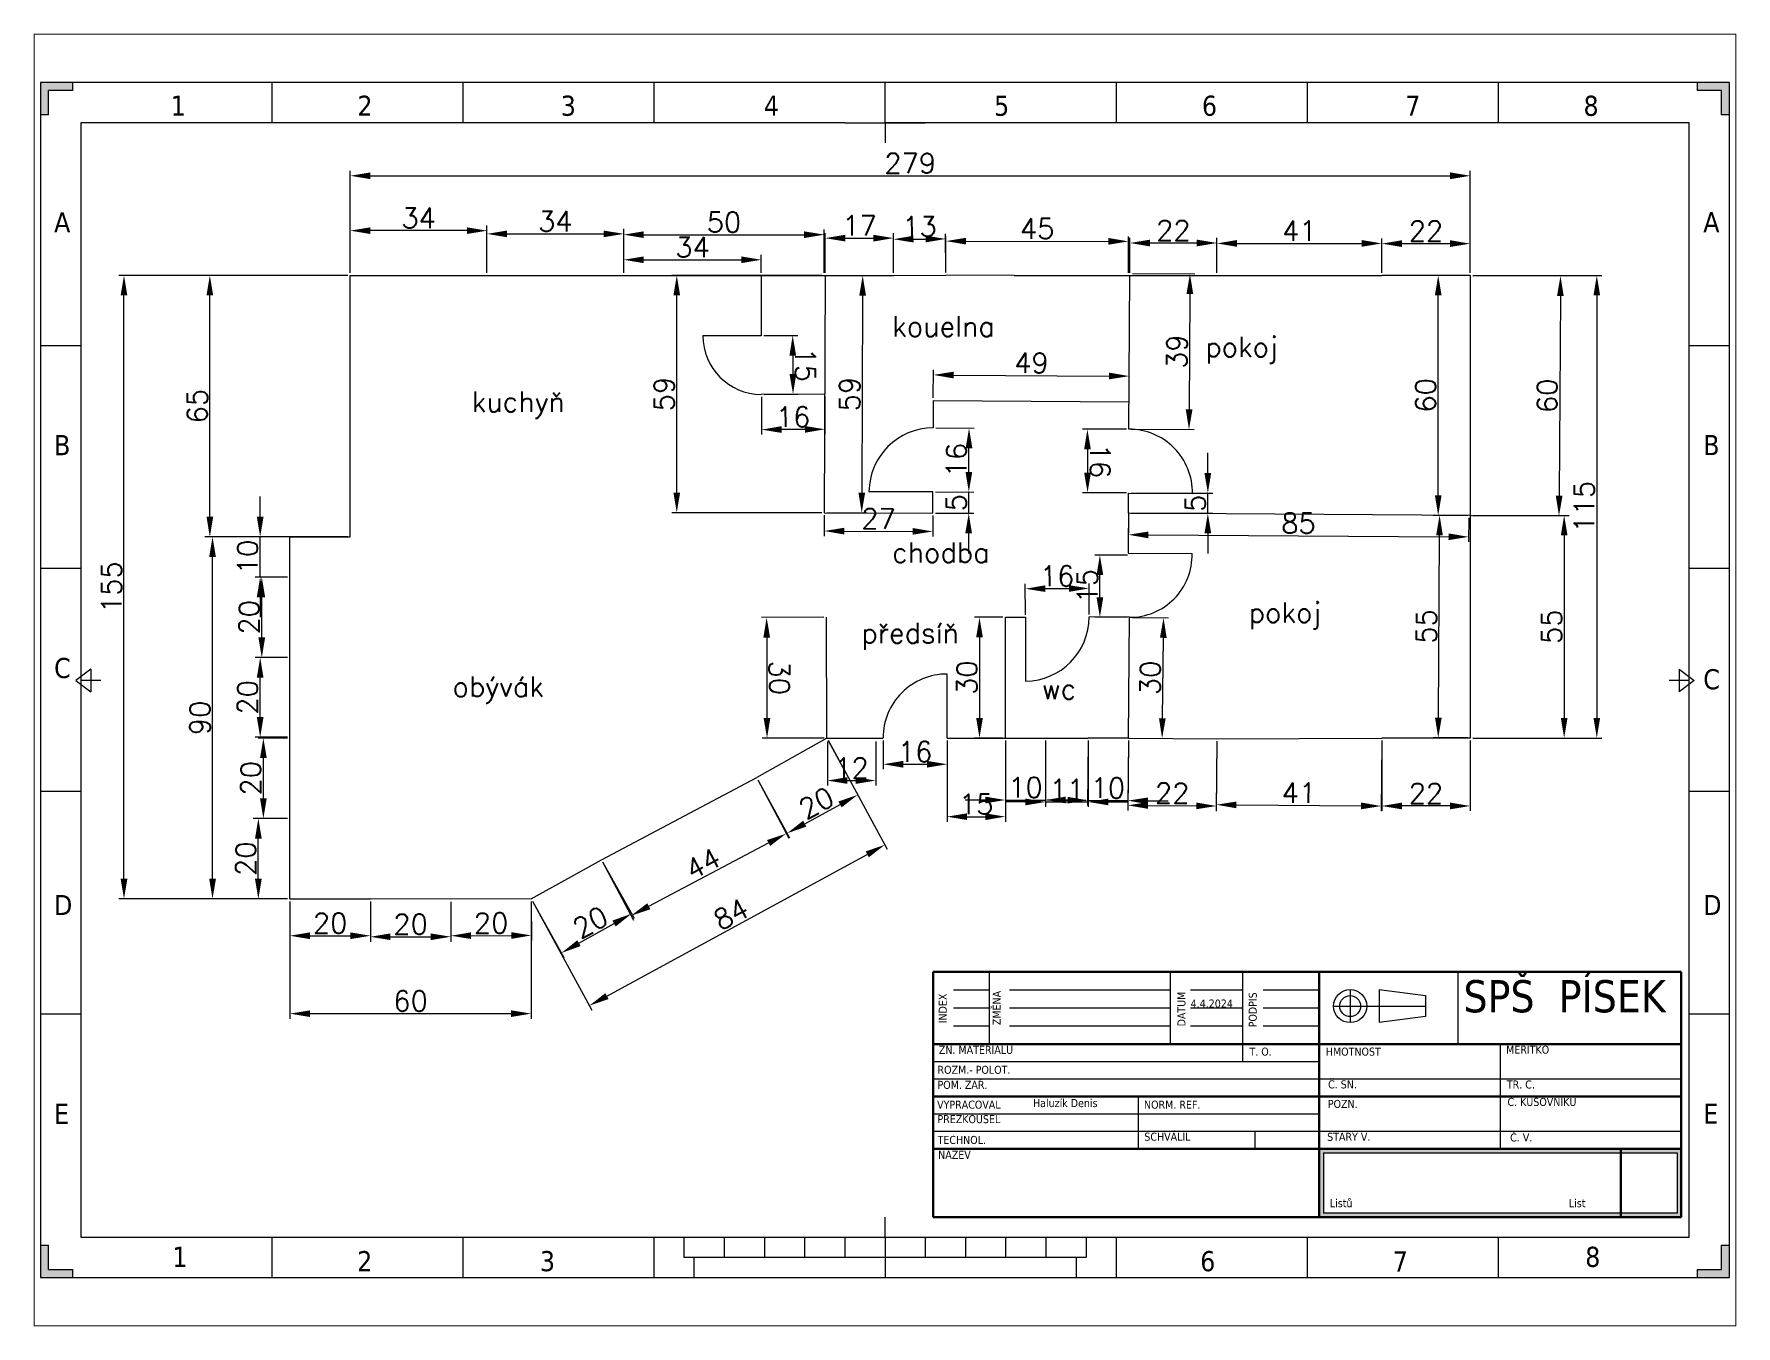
# Paper-space layout 'Rozvržení1' of a CAD drawing. Header units: millimetres. Extents: x 26 to 231, y 20 to 176.
# The model-space entities are those that its viewports show. They can reach past a viewport. Long polylines and large blocks are cut down to what shows.
import ezdxf

# ---------------------------------------------------------------- set-up
doc = ezdxf.new("R2010")
doc.units = ezdxf.units.MM
doc.header["$PDMODE"] = 3
doc.styles.get("Standard").update_dxf_attribs({"font": 'txt.shx', "height": 5})
doc.dimstyles.new('ISO-25', dxfattribs={"dimtxt": 2.5, "dimasz": 5, "dimexe": 1.25, "dimexo": 0.625, "dimtad": 1, "dimdec": 0, "dimtxsty": 'Standard', "dimcen": 5, "dimadec": 0, "dimazin": 0, "dimtfac": 1, "dimtdec": 0, "dimtmove": 0, "dimatfit": 3, "dimfxl": 1, "dimarcsym": 0})

psp = doc.layouts.new('Rozvržení1')

msp = doc.modelspace()

# ---------------------------------------------------------------- texts
at = {"char_height": 5, "width": 82.5534, "attachment_point": 1}
for s, insert in [('{\\fTahoma|b0|i0|c238|p34;1}', (512.19, 659.19)), ('{\\fTahoma|b0|i0|c238|p34;2}', (558.63, 659.19)), ('{\\fTahoma|b0|i0|c238|p34;3}', (609.2, 659.19)), ('{\\fTahoma|b0|i0|c238|p34;4}', (659.7, 659.18)), ('{\\fTahoma|b0|i0|c238|p34;5}', (716.95, 659.19)), ('{\\fTahoma|b0|i0|c238|p34;6}', (768.63, 659.19)), ('{\\fTahoma|b0|i0|c238|p34;7}', (819.2, 659.19)), ('{\\fTahoma|b0|i0|c238|p34;8}', (863.51, 659.18)), ('{\\fTahoma|b0|i0|c238|p34;A}', (483.2, 630.23)), ('{\\fTahoma|b0|i0|c238|p34;A}', (893.29, 630.25)), ('{\\fTahoma|b0|i0|c238|p34;B}', (483.2, 574.83)), ('{\\fTahoma|b0|i0|c238|p34;B}', (893.29, 574.85)), ('{\\fTahoma|b0|i0|c238|p34;C}', (483.2, 519.43)), ('{\\fTahoma|b0|i0|c238|p34;C}', (893.29, 516.64)), ('{\\fTahoma|b0|i0|c238|p34;D}', (483.2, 460.52)), ('{\\fTahoma|b0|i0|c238|p34;D}', (893.29, 460.52)), ('{\\fTahoma|b0|i0|c238|p34;E}', (483.2, 408.63)), ('{\\fTahoma|b0|i0|c238|p34;E}', (893.29, 408.65)), ('{\\fTahoma|b0|i0|c238|p34;1}', (512.61, 373.08)), ('{\\fTahoma|b0|i0|c238|p34;8}', (863.94, 373.07)), ('{\\fTahoma|b0|i0|c238|p34;2}', (558.58, 372.01)), ('{\\fTahoma|b0|i0|c238|p34;3}', (604.01, 372.01)), ('{\\fTahoma|b0|i0|c238|p34;6}', (768.2, 372)), ('{\\fTahoma|b0|i0|c238|p34;7}', (816.09, 371.9))]:
    msp.add_mtext(s, dxfattribs=dict(at, insert=insert))
at = {"color": 0, "char_height": 5, "attachment_point": 1}
for s, width, insert in [('kouelna', 48.3017, (691.6, 604.36)), ('pokoj', 40.6751, (769.45, 599.28)), ('kuchyň', 48.3017, (587.05, 585.62)), ('chodba', 44.4884, (691.6, 548.15)), ('pokoj', 47.0306, (780.26, 533.22)), ('předsíň', 29.8708, (683.97, 528.14)), ('obývák', 57.5172, (582.28, 514.81)), ('wc', 21.5829, (728.77, 514.22))]:
    msp.add_mtext_dynamic_manual_height_columns(s, width=width, gutter_width=25, heights=[0], dxfattribs=dict(at, insert=insert))
at = {"color": 0, "attachment_point": 1}
for s, insert, char_height, width in [('{\\fTahoma|b0|i0|c238|p34;SPŠ  PÍSEK\\fTahoma|b0|i0|c0|p34;}', (833.67, 439.35), 8, 61.4731), ('{\\fTahoma|b0|i0|c238|p34;4.4.2024}', (765.82, 434.53), 2, 40.5423), ('{\\fTahoma|b0|i0|c238|p34;ZN. MATERIÁLU}', (703.21, 423.03), 2, 40.5423), ('{\\fTahoma|b0|i0|c238|p34;MĚŘÍTKO}', (844.27, 423.08), 2, 40.5423), ('{\\fTahoma|b0|i0|c238|p34;T. O.}', (780.44, 422.58), 2, 40.5423), ('{\\fTahoma|b0|i0|c238|p34;HMOTNOST}', (799.44, 422.58), 2, 40.5423), ('{\\fTahoma|b0|i0|c238|p34;ROZM.- POLOT.}', (702.87, 418.06), 2, 40.5423), ('{\\fTahoma|b0|i0|c238|p34;POM. ZAŘ.}', (702.87, 414.32), 2, 40.5423), ('{\\fTahoma|b0|i0|c238|p34;Č. SN.}', (800, 414.44), 2, 40.5423), ('{\\fTahoma|b0|i0|c238|p34;TŘ. Č.}', (844.44, 414.41), 2, 40.5423), ('{\\fTahoma|b0|i0|c238|p34;Č. KUSOVNÍKU}', (844.61, 410.08), 2, 40.5423), ('{\\fTahoma|b0|i0|c238|p34;VYPRACOVAL}', (702.78, 409.4), 2, 40.5423), ('{\\fTahoma|b0|i0|c238|p34;PŘEZKOUŠEL}', (702.87, 405.8), 2, 40.5423), ('{\\fTahoma|b0|i0|c238|p34;Haluzík Denis}', (726.63, 409.8), 2, 40.5423), ('{\\fTahoma|b0|i0|c238|p34;NORM. REF.}', (754.22, 409.4), 2, 40.5423), ('{\\fTahoma|b0|i0|c238|p34;POZN.}', (799.94, 409.58), 2, 40.5423), ('{\\fTahoma|b0|i0|c238|p34;TECHNOL.}', (702.89, 400.63), 2, 40.5423), ('{\\fTahoma|b0|i0|c238|p34;SCHVÁLIL}', (754.31, 401.44), 2, 40.5423), ('{\\fTahoma|b0|i0|c238|p34;STARÝ V.}', (799.77, 401.41), 2, 40.5423), ('{\\fTahoma|b0|i0|c238|p34;Č. V.}', (845.27, 401.25), 2, 40.5423), ('{\\fTahoma|b0|i0|c238|p34;NÁZEV}', (703.05, 396.93), 2, 40.5423), ('{\\fTahoma|b0|i0|c238|p34;Listů}', (800.44, 384.91), 2, 40.5423), ('{\\fTahoma|b0|i0|c238|p34;List}', (859.87, 384.91), 2, 40.5423)]:
    msp.add_mtext(s, dxfattribs=dict(at, insert=insert, char_height=char_height, width=width))
at = {"color": 0, "char_height": 2, "width": 40.5423, "attachment_point": 1, "rotation": 90}
for s, insert in [('{\\fTahoma|b0|i0|c238|p34;INDEX}', (703.18, 428.61)), ('{\\fTahoma|b0|i0|c238|p34;ZMĚNA}', (716.59, 428.16)), ('{\\fTahoma|b0|i0|c238|p34;DATUM}', (762.54, 427.85)), ('{\\fTahoma|b0|i0|c238|p34;PODPIS}', (780.26, 427.61))]:
    msp.add_mtext(s, dxfattribs=dict(at, insert=insert))

# ---------------------------------------------------------------- blocks, each defined once
blk = doc.blocks.new('*D2')
at = {"color": 0, "lineweight": -2, "transparency": 16777216}
for p, q in [((541.22, 549.53), (521.35, 549.53)), ((522.6, 464.53), (522.6, 544.53)), ((541.22, 459.53), (521.35, 459.53))]:
    blk.add_line(p, q, dxfattribs=at)
at = {"color": 0, "transparency": 16777216}
for points in [[(521.77, 544.53), (523.44, 544.53), (522.6, 549.53)], [(521.77, 464.53), (523.44, 464.53), (522.6, 459.53)]]:
    blk.add_solid(points, dxfattribs=at)
at = {"layer": 'Defpoints', "color": 0, "transparency": 16777216}
for p in [(522.6, 549.53), (541.85, 549.53), (541.85, 459.53)]:
    blk.add_point(p, dxfattribs=at)
at = {"color": 0, "transparency": 16777216, "insert": (519.48, 504.53), "char_height": 5, "attachment_point": 5, "rotation": 90}
blk.add_mtext('90', dxfattribs=at)
blk = doc.blocks.new('*D3')
at = {"color": 0, "lineweight": -2, "transparency": 16777216}
for p, q in [((541.22, 539.53), (533.6, 539.53)), ((534.85, 524.53), (534.85, 534.53)), ((541.22, 519.53), (533.6, 519.53))]:
    blk.add_line(p, q, dxfattribs=at)
at = {"color": 0, "transparency": 16777216}
for points in [[(534.01, 534.53), (535.68, 534.53), (534.85, 539.53)], [(534.01, 524.53), (535.68, 524.53), (534.85, 519.53)]]:
    blk.add_solid(points, dxfattribs=at)
at = {"layer": 'Defpoints', "color": 0, "transparency": 16777216}
for p in [(534.85, 539.53), (541.85, 539.53), (541.85, 519.53)]:
    blk.add_point(p, dxfattribs=at)
at = {"color": 0, "transparency": 16777216, "insert": (531.72, 529.53), "char_height": 5, "attachment_point": 5, "rotation": 90}
blk.add_mtext('20', dxfattribs=at)
blk = doc.blocks.new('*D4')
at = {"color": 0, "lineweight": -2, "transparency": 16777216}
for p, q in [((541.22, 499.53), (533.99, 499.53)), ((535.24, 484.53), (535.24, 494.53)), ((541.22, 479.53), (533.99, 479.53))]:
    blk.add_line(p, q, dxfattribs=at)
at = {"color": 0, "transparency": 16777216}
for points in [[(534.41, 494.53), (536.08, 494.53), (535.24, 499.53)], [(534.41, 484.53), (536.08, 484.53), (535.24, 479.53)]]:
    blk.add_solid(points, dxfattribs=at)
at = {"layer": 'Defpoints', "color": 0, "transparency": 16777216}
for p in [(535.24, 499.53), (541.85, 499.53), (541.85, 479.53)]:
    blk.add_point(p, dxfattribs=at)
at = {"color": 0, "transparency": 16777216, "insert": (532.12, 489.53), "char_height": 5, "attachment_point": 5, "rotation": 90}
blk.add_mtext('20', dxfattribs=at)
blk = doc.blocks.new('*D5')
at = {"color": 0, "lineweight": -2, "transparency": 16777216}
for p, q in [((541.22, 519.53), (533.2, 519.53)), ((534.45, 504.72), (534.45, 514.53)), ((541.22, 499.72), (533.2, 499.72))]:
    blk.add_line(p, q, dxfattribs=at)
at = {"color": 0, "transparency": 16777216}
for points in [[(533.61, 514.53), (535.28, 514.53), (534.45, 519.53)], [(533.61, 504.72), (535.28, 504.72), (534.45, 499.72)]]:
    blk.add_solid(points, dxfattribs=at)
at = {"layer": 'Defpoints', "color": 0, "transparency": 16777216}
for p in [(534.45, 519.53), (541.85, 519.53), (541.85, 499.72)]:
    blk.add_point(p, dxfattribs=at)
at = {"color": 0, "transparency": 16777216, "insert": (531.32, 509.63), "char_height": 5, "attachment_point": 5, "rotation": 90}
blk.add_mtext('20', dxfattribs=at)
blk = doc.blocks.new('*D6')
at = {"color": 0, "lineweight": -2, "transparency": 16777216}
for p, q in [((534.45, 554.53), (534.45, 559.53)), ((541.22, 549.53), (533.2, 549.53)), ((534.45, 539.53), (534.45, 549.53)), ((541.22, 539.53), (533.2, 539.53)), ((534.45, 534.53), (534.45, 529.53))]:
    blk.add_line(p, q, dxfattribs=at)
at = {"color": 0, "transparency": 16777216}
for points in [[(533.61, 554.53), (535.28, 554.53), (534.45, 549.53)], [(533.61, 534.53), (535.28, 534.53), (534.45, 539.53)]]:
    blk.add_solid(points, dxfattribs=at)
at = {"layer": 'Defpoints', "color": 0, "transparency": 16777216}
for p in [(534.45, 549.53), (541.85, 549.53), (541.85, 539.53)]:
    blk.add_point(p, dxfattribs=at)
at = {"color": 0, "transparency": 16777216, "insert": (531.32, 544.53), "char_height": 5, "attachment_point": 5, "rotation": 90}
blk.add_mtext('10', dxfattribs=at)
blk = doc.blocks.new('*D7')
at = {"color": 0, "lineweight": -2, "transparency": 16777216}
for p, q in [((541.22, 479.53), (532.74, 479.53)), ((533.99, 464.53), (533.99, 474.53)), ((541.22, 459.53), (532.74, 459.53))]:
    blk.add_line(p, q, dxfattribs=at)
at = {"color": 0, "transparency": 16777216}
for points in [[(533.16, 474.53), (534.83, 474.53), (533.99, 479.53)], [(533.16, 464.53), (534.83, 464.53), (533.99, 459.53)]]:
    blk.add_solid(points, dxfattribs=at)
at = {"layer": 'Defpoints', "color": 0, "transparency": 16777216}
for p in [(533.99, 479.53), (541.85, 479.53), (541.85, 459.53)]:
    blk.add_point(p, dxfattribs=at)
at = {"color": 0, "transparency": 16777216, "insert": (530.87, 469.53), "char_height": 5, "attachment_point": 5, "rotation": 90}
blk.add_mtext('20', dxfattribs=at)
blk = doc.blocks.new('*D8')
at = {"color": 0, "lineweight": -2, "transparency": 16777216}
for p, q in [((556.22, 614.53), (520.68, 614.53)), ((521.93, 554.53), (521.93, 609.53)), ((556.22, 549.53), (520.68, 549.53))]:
    blk.add_line(p, q, dxfattribs=at)
at = {"color": 0, "transparency": 16777216}
for points in [[(521.1, 609.53), (522.77, 609.53), (521.93, 614.53)], [(521.1, 554.53), (522.77, 554.53), (521.93, 549.53)]]:
    blk.add_solid(points, dxfattribs=at)
at = {"layer": 'Defpoints', "color": 0, "transparency": 16777216}
for p in [(521.93, 614.53), (556.85, 614.53), (556.85, 549.53)]:
    blk.add_point(p, dxfattribs=at)
at = {"color": 0, "transparency": 16777216, "insert": (518.81, 582.03), "char_height": 5, "attachment_point": 5, "rotation": 90}
blk.add_mtext('65', dxfattribs=at)
blk = doc.blocks.new('*D9')
at = {"color": 0, "lineweight": -2, "transparency": 16777216}
for p, q in [((521.31, 614.53), (499.33, 614.53)), ((500.58, 464.53), (500.58, 609.53)), ((521.31, 459.53), (499.33, 459.53))]:
    blk.add_line(p, q, dxfattribs=at)
at = {"color": 0, "transparency": 16777216}
for points in [[(499.75, 609.53), (501.42, 609.53), (500.58, 614.53)], [(499.75, 464.53), (501.42, 464.53), (500.58, 459.53)]]:
    blk.add_solid(points, dxfattribs=at)
at = {"layer": 'Defpoints', "color": 0, "transparency": 16777216}
for p in [(500.58, 614.53), (521.93, 614.53), (521.93, 459.53)]:
    blk.add_point(p, dxfattribs=at)
at = {"color": 0, "transparency": 16777216, "insert": (497.46, 537.03), "char_height": 5, "attachment_point": 5, "rotation": 90}
blk.add_mtext('155', dxfattribs=at)
blk = doc.blocks.new('*D10')
at = {"color": 0, "lineweight": -2, "transparency": 16777216}
for p, q in [((541.85, 458.91), (541.85, 429.77)), ((601.85, 458.91), (601.85, 429.77)), ((546.85, 431.02), (596.85, 431.02))]:
    blk.add_line(p, q, dxfattribs=at)
at = {"color": 0, "transparency": 16777216}
for points in [[(546.85, 431.85), (546.85, 430.19), (541.85, 431.02)], [(596.85, 431.85), (596.85, 430.19), (601.85, 431.02)]]:
    blk.add_solid(points, dxfattribs=at)
at = {"layer": 'Defpoints', "color": 0, "transparency": 16777216}
for p in [(541.85, 459.53), (601.85, 459.53), (601.85, 431.02)]:
    blk.add_point(p, dxfattribs=at)
at = {"color": 0, "transparency": 16777216, "insert": (571.85, 434.15), "char_height": 5, "attachment_point": 5}
blk.add_mtext('60', dxfattribs=at)
blk = doc.blocks.new('*D11')
at = {"color": 0, "lineweight": -2, "transparency": 16777216}
for p, q in [((561.85, 458.91), (561.85, 448.88)), ((581.85, 458.83), (581.85, 448.88)), ((566.85, 450.13), (576.85, 450.13))]:
    blk.add_line(p, q, dxfattribs=at)
at = {"color": 0, "transparency": 16777216}
for points in [[(566.85, 450.96), (566.85, 449.3), (561.85, 450.13)], [(576.85, 450.96), (576.85, 449.3), (581.85, 450.13)]]:
    blk.add_solid(points, dxfattribs=at)
at = {"layer": 'Defpoints', "color": 0, "transparency": 16777216}
for p in [(561.85, 459.53), (581.85, 459.46), (581.85, 450.13)]:
    blk.add_point(p, dxfattribs=at)
at = {"color": 0, "transparency": 16777216, "insert": (571.85, 453.25), "char_height": 5, "attachment_point": 5}
blk.add_mtext('20', dxfattribs=at)
blk = doc.blocks.new('*D12')
at = {"color": 0, "lineweight": -2, "transparency": 16777216}
for p, q in [((541.85, 458.91), (541.85, 449.13)), ((561.85, 458.91), (561.85, 449.13)), ((546.85, 450.38), (556.85, 450.38))]:
    blk.add_line(p, q, dxfattribs=at)
at = {"color": 0, "transparency": 16777216}
for points in [[(546.85, 451.22), (546.85, 449.55), (541.85, 450.38)], [(556.85, 451.22), (556.85, 449.55), (561.85, 450.38)]]:
    blk.add_solid(points, dxfattribs=at)
at = {"layer": 'Defpoints', "color": 0, "transparency": 16777216}
for p in [(541.85, 459.53), (561.85, 459.53), (561.85, 450.38)]:
    blk.add_point(p, dxfattribs=at)
at = {"color": 0, "transparency": 16777216, "insert": (551.85, 453.51), "char_height": 5, "attachment_point": 5}
blk.add_mtext('20', dxfattribs=at)
blk = doc.blocks.new('*D13')
at = {"color": 0, "lineweight": -2, "transparency": 16777216}
for p, q in [((581.85, 458.83), (581.89, 449.13)), ((601.85, 458.91), (601.89, 449.21)), ((586.88, 450.4), (596.88, 450.44))]:
    blk.add_line(p, q, dxfattribs=at)
at = {"color": 0, "transparency": 16777216}
for points in [[(586.88, 451.23), (586.88, 449.57), (581.88, 450.38)], [(596.88, 451.27), (596.88, 449.6), (601.88, 450.46)]]:
    blk.add_solid(points, dxfattribs=at)
at = {"layer": 'Defpoints', "color": 0, "transparency": 16777216}
for p in [(581.85, 459.46), (601.85, 459.53), (601.88, 450.46)]:
    blk.add_point(p, dxfattribs=at)
at = {"color": 0, "transparency": 16777216, "insert": (591.87, 453.54), "char_height": 5, "attachment_point": 5, "rotation": 0.2235}
blk.add_mtext('20', dxfattribs=at)
blk = doc.blocks.new('*D14')
at = {"color": 0, "lineweight": -2, "transparency": 16777216}
for p, q in [((675.65, 498.98), (690.39, 471.9)), ((620.68, 435.38), (685.4, 470.6)), ((602.14, 458.98), (616.89, 431.9))]:
    blk.add_line(p, q, dxfattribs=at)
at = {"color": 0, "transparency": 16777216}
for points in [[(685, 471.34), (685.8, 469.87), (689.79, 472.99)], [(620.28, 436.12), (621.08, 434.65), (616.29, 432.99)]]:
    blk.add_solid(points, dxfattribs=at)
at = {"layer": 'Defpoints', "color": 0, "transparency": 16777216}
for p in [(675.35, 499.53), (689.79, 472.99), (601.85, 459.53)]:
    blk.add_point(p, dxfattribs=at)
at = {"color": 0, "transparency": 16777216, "insert": (651.55, 455.74), "char_height": 5, "attachment_point": 5, "rotation": 28.5556}
blk.add_mtext('84', dxfattribs=at)
blk = doc.blocks.new('*D15')
at = {"color": 0, "lineweight": -2, "transparency": 16777216}
for p, q in [((658.22, 489.15), (665.87, 474.67)), ((631.08, 457.7), (660.87, 473.44)), ((619.6, 468.74), (627.25, 454.26))]:
    blk.add_line(p, q, dxfattribs=at)
at = {"color": 0, "transparency": 16777216}
for points in [[(660.48, 474.18), (661.26, 472.71), (665.29, 475.78)], [(630.7, 458.44), (631.47, 456.96), (626.66, 455.37)]]:
    blk.add_solid(points, dxfattribs=at)
at = {"layer": 'Defpoints', "color": 0, "transparency": 16777216}
for p in [(657.93, 489.7), (665.29, 475.78), (619.31, 469.29)]:
    blk.add_point(p, dxfattribs=at)
at = {"color": 0, "transparency": 16777216, "insert": (644.52, 468.33), "char_height": 5, "attachment_point": 5, "rotation": 27.8576}
blk.add_mtext('44', dxfattribs=at)
blk = doc.blocks.new('*D16')
at = {"color": 0, "lineweight": -2, "transparency": 16777216}
for p, q in [((619.61, 468.74), (627.42, 454.77)), ((602.15, 458.99), (609.96, 445.01)), ((613.72, 448.54), (622.45, 453.42))]:
    blk.add_line(p, q, dxfattribs=at)
at = {"color": 0, "transparency": 16777216}
for points in [[(622.04, 454.15), (622.85, 452.69), (626.81, 455.86)], [(613.31, 449.27), (614.12, 447.81), (609.35, 446.1)]]:
    blk.add_solid(points, dxfattribs=at)
at = {"layer": 'Defpoints', "color": 0, "transparency": 16777216}
for p in [(619.31, 469.29), (601.85, 459.53), (626.81, 455.86)]:
    blk.add_point(p, dxfattribs=at)
at = {"color": 0, "transparency": 16777216, "insert": (616.56, 453.71), "char_height": 5, "attachment_point": 5, "rotation": 29.193}
blk.add_mtext('20', dxfattribs=at)
blk = doc.blocks.new('*D17')
at = {"color": 0, "lineweight": -2, "transparency": 16777216}
for p, q in [((675.79, 498.71), (683.63, 484.31)), ((658.23, 489.15), (666.06, 474.75)), ((669.86, 478.24), (678.64, 483.02))]:
    blk.add_line(p, q, dxfattribs=at)
at = {"color": 0, "transparency": 16777216}
for points in [[(678.24, 483.75), (679.04, 482.29), (683.03, 485.41)], [(669.46, 478.97), (670.26, 477.51), (665.47, 475.85)]]:
    blk.add_solid(points, dxfattribs=at)
at = {"layer": 'Defpoints', "color": 0, "transparency": 16777216}
for p in [(675.49, 499.26), (657.93, 489.7), (683.03, 485.41)]:
    blk.add_point(p, dxfattribs=at)
at = {"color": 0, "transparency": 16777216, "insert": (672.76, 483.38), "char_height": 5, "attachment_point": 5, "rotation": 28.5556}
blk.add_mtext('20', dxfattribs=at)
blk = doc.blocks.new('*D18')
at = {"color": 0, "lineweight": -2, "transparency": 16777216}
for p, q in [((674.62, 529.53), (659.14, 529.48)), ((660.4, 524.48), (660.47, 504.48)), ((674.72, 499.53), (659.24, 499.48))]:
    blk.add_line(p, q, dxfattribs=at)
at = {"color": 0, "transparency": 16777216}
for points in [[(661.24, 524.49), (659.57, 524.48), (660.39, 529.48)], [(661.3, 504.49), (659.64, 504.48), (660.49, 499.48)]]:
    blk.add_solid(points, dxfattribs=at)
at = {"layer": 'Defpoints', "color": 0, "transparency": 16777216}
for p in [(675.24, 529.53), (660.49, 499.48), (675.35, 499.53)]:
    blk.add_point(p, dxfattribs=at)
at = {"color": 0, "transparency": 16777216, "insert": (663.56, 514.49), "char_height": 5, "attachment_point": 5, "rotation": 270.1939}
blk.add_mtext('30', dxfattribs=at)
blk = doc.blocks.new('*D19')
at = {"color": 0, "lineweight": -2, "transparency": 16777216}
for p, q in [((674.09, 614.53), (636.79, 614.53)), ((638.04, 560.53), (638.04, 609.53)), ((674.09, 555.53), (636.79, 555.53))]:
    blk.add_line(p, q, dxfattribs=at)
at = {"color": 0, "transparency": 16777216}
for points in [[(637.21, 609.53), (638.87, 609.53), (638.04, 614.53)], [(637.21, 560.53), (638.87, 560.53), (638.04, 555.53)]]:
    blk.add_solid(points, dxfattribs=at)
at = {"layer": 'Defpoints', "color": 0, "transparency": 16777216}
for p in [(638.04, 614.53), (674.71, 614.53), (674.71, 555.53)]:
    blk.add_point(p, dxfattribs=at)
at = {"color": 0, "transparency": 16777216, "insert": (634.92, 585.03), "char_height": 5, "attachment_point": 5, "rotation": 90}
blk.add_mtext('59', dxfattribs=at)
blk = doc.blocks.new('*D20')
at = {"color": 0, "lineweight": -2, "transparency": 16777216}
for p, q in [((556.85, 615.16), (556.85, 640.53)), ((561.85, 639.28), (830.35, 639.28)), ((835.35, 615.16), (835.35, 640.53))]:
    blk.add_line(p, q, dxfattribs=at)
at = {"color": 0, "transparency": 16777216}
for points in [[(561.85, 640.11), (561.85, 638.44), (556.85, 639.28)], [(830.35, 640.11), (830.35, 638.44), (835.35, 639.28)]]:
    blk.add_solid(points, dxfattribs=at)
at = {"layer": 'Defpoints', "color": 0, "transparency": 16777216}
for p in [(835.35, 639.28), (556.85, 614.53), (835.35, 614.53)]:
    blk.add_point(p, dxfattribs=at)
at = {"color": 0, "transparency": 16777216, "insert": (696.1, 642.4), "char_height": 5, "attachment_point": 5}
blk.add_mtext('279', dxfattribs=at)
blk = doc.blocks.new('*D21')
at = {"color": 0, "lineweight": -2, "transparency": 16777216}
for p, q in [((556.85, 615.16), (556.85, 626.89)), ((590.85, 615.16), (590.85, 626.89)), ((585.85, 625.64), (561.85, 625.64))]:
    blk.add_line(p, q, dxfattribs=at)
at = {"color": 0, "transparency": 16777216}
for points in [[(561.85, 626.47), (561.85, 624.81), (556.85, 625.64)], [(585.85, 626.47), (585.85, 624.81), (590.85, 625.64)]]:
    blk.add_solid(points, dxfattribs=at)
at = {"layer": 'Defpoints', "color": 0, "transparency": 16777216}
for p in [(556.85, 625.64), (556.85, 614.53), (590.85, 614.53)]:
    blk.add_point(p, dxfattribs=at)
at = {"color": 0, "transparency": 16777216, "insert": (573.85, 628.77), "char_height": 5, "attachment_point": 5}
blk.add_mtext('34', dxfattribs=at)
blk = doc.blocks.new('*D22')
at = {"color": 0, "lineweight": -2, "transparency": 16777216}
for p, q in [((590.85, 615.16), (590.85, 626.09)), ((595.85, 624.84), (619.85, 624.84)), ((624.85, 615.16), (624.85, 626.09))]:
    blk.add_line(p, q, dxfattribs=at)
at = {"color": 0, "transparency": 16777216}
for points in [[(595.85, 625.67), (595.85, 624), (590.85, 624.84)], [(619.85, 625.67), (619.85, 624), (624.85, 624.84)]]:
    blk.add_solid(points, dxfattribs=at)
at = {"layer": 'Defpoints', "color": 0, "transparency": 16777216}
for p in [(624.85, 624.84), (590.85, 614.53), (624.85, 614.53)]:
    blk.add_point(p, dxfattribs=at)
at = {"color": 0, "transparency": 16777216, "insert": (607.85, 627.96), "char_height": 5, "attachment_point": 5}
blk.add_mtext('34', dxfattribs=at)
blk = doc.blocks.new('*D23')
at = {"color": 0, "lineweight": -2, "transparency": 16777216}
for p, q in [((624.85, 615.16), (624.85, 625.89)), ((629.85, 624.64), (669.71, 624.64)), ((674.71, 615.16), (674.71, 625.89))]:
    blk.add_line(p, q, dxfattribs=at)
at = {"color": 0, "transparency": 16777216}
for points in [[(629.85, 625.47), (629.85, 623.8), (624.85, 624.64)], [(669.71, 625.47), (669.71, 623.8), (674.71, 624.64)]]:
    blk.add_solid(points, dxfattribs=at)
at = {"layer": 'Defpoints', "color": 0, "transparency": 16777216}
for p in [(674.71, 624.64), (624.85, 614.53), (674.71, 614.53)]:
    blk.add_point(p, dxfattribs=at)
at = {"color": 0, "transparency": 16777216, "insert": (649.78, 627.76), "char_height": 5, "attachment_point": 5}
blk.add_mtext('50', dxfattribs=at)
blk = doc.blocks.new('*D24')
at = {"color": 0, "lineweight": -2, "transparency": 16777216}
for p, q in [((624.85, 615.16), (624.85, 619.65)), ((629.85, 618.4), (654.06, 618.4)), ((659.06, 615.16), (659.06, 619.65))]:
    blk.add_line(p, q, dxfattribs=at)
at = {"color": 0, "transparency": 16777216}
for points in [[(629.85, 619.24), (629.85, 617.57), (624.85, 618.4)], [(654.06, 619.24), (654.06, 617.57), (659.06, 618.4)]]:
    blk.add_solid(points, dxfattribs=at)
at = {"layer": 'Defpoints', "color": 0, "transparency": 16777216}
for p in [(659.06, 618.4), (624.85, 614.53), (659.06, 614.53)]:
    blk.add_point(p, dxfattribs=at)
at = {"color": 0, "transparency": 16777216, "insert": (641.95, 621.53), "char_height": 5, "attachment_point": 5}
blk.add_mtext('34', dxfattribs=at)
blk = doc.blocks.new('*D25')
at = {"color": 0, "lineweight": -2, "transparency": 16777216}
for p, q in [((659.07, 584.31), (659.12, 574.93)), ((674.84, 584.41), (674.9, 575.02)), ((669.89, 576.24), (664.12, 576.21))]:
    blk.add_line(p, q, dxfattribs=at)
at = {"color": 0, "transparency": 16777216}
for points in [[(664.11, 577.04), (664.12, 575.37), (659.12, 576.18)], [(669.88, 577.08), (669.89, 575.41), (674.89, 576.27)]]:
    blk.add_solid(points, dxfattribs=at)
at = {"layer": 'Defpoints', "color": 0, "transparency": 16777216}
for p in [(659.06, 584.94), (674.83, 585.03), (659.12, 576.18)]:
    blk.add_point(p, dxfattribs=at)
at = {"color": 0, "transparency": 16777216, "insert": (666.98, 579.35), "char_height": 5, "attachment_point": 5, "rotation": 0.3485}
blk.add_mtext('16', dxfattribs=at)
blk = doc.blocks.new('*D26')
at = {"color": 0, "lineweight": -2, "transparency": 16777216}
for p, q in [((674.96, 615.16), (674.96, 625.03)), ((679.96, 623.78), (686.96, 623.78)), ((691.96, 615.16), (691.96, 625.03))]:
    blk.add_line(p, q, dxfattribs=at)
at = {"color": 0, "transparency": 16777216}
for points in [[(679.96, 624.61), (679.96, 622.94), (674.96, 623.78)], [(686.96, 624.61), (686.96, 622.94), (691.96, 623.78)]]:
    blk.add_solid(points, dxfattribs=at)
at = {"layer": 'Defpoints', "color": 0, "transparency": 16777216}
for p in [(691.96, 623.78), (674.96, 614.53), (691.96, 614.53)]:
    blk.add_point(p, dxfattribs=at)
at = {"color": 0, "transparency": 16777216, "insert": (683.46, 626.9), "char_height": 5, "attachment_point": 5}
blk.add_mtext('17', dxfattribs=at)
blk = doc.blocks.new('*D27')
at = {"color": 0, "lineweight": -2, "transparency": 16777216}
for p, q in [((691.95, 615.16), (691.9, 624.76)), ((696.91, 623.54), (699.91, 623.55)), ((704.95, 615.23), (704.9, 624.83))]:
    blk.add_line(p, q, dxfattribs=at)
at = {"color": 0, "transparency": 16777216}
for points in [[(696.9, 624.37), (696.91, 622.7), (691.91, 623.51)], [(699.9, 624.38), (699.91, 622.72), (704.91, 623.58)]]:
    blk.add_solid(points, dxfattribs=at)
at = {"layer": 'Defpoints', "color": 0, "transparency": 16777216}
for p in [(704.91, 623.58), (691.96, 614.53), (704.96, 614.6)]:
    blk.add_point(p, dxfattribs=at)
at = {"color": 0, "transparency": 16777216, "insert": (698.39, 626.67), "char_height": 5, "attachment_point": 5, "rotation": 0.3115}
blk.add_mtext('13', dxfattribs=at)
blk = doc.blocks.new('*D28')
at = {"color": 0, "lineweight": -2, "transparency": 16777216}
for p, q in [((704.96, 615.23), (704.97, 624.29)), ((709.97, 623.03), (745.36, 622.98)), ((750.35, 615.16), (750.36, 624.22))]:
    blk.add_line(p, q, dxfattribs=at)
at = {"color": 0, "transparency": 16777216}
for points in [[(709.97, 623.86), (709.97, 622.2), (704.97, 623.04)], [(745.36, 623.81), (745.36, 622.14), (750.36, 622.97)]]:
    blk.add_solid(points, dxfattribs=at)
at = {"layer": 'Defpoints', "color": 0, "transparency": 16777216}
for p in [(750.36, 622.97), (704.96, 614.6), (750.35, 614.53)]:
    blk.add_point(p, dxfattribs=at)
at = {"color": 0, "transparency": 16777216, "insert": (727.67, 626.13), "char_height": 5, "attachment_point": 5, "rotation": 359.9108}
blk.add_mtext('45', dxfattribs=at)
blk = doc.blocks.new('*D29')
at = {"color": 0, "lineweight": -2, "transparency": 16777216}
for p, q in [((750.71, 615.16), (750.71, 623.82)), ((755.71, 622.57), (767.35, 622.57)), ((772.35, 615.16), (772.35, 623.82))]:
    blk.add_line(p, q, dxfattribs=at)
at = {"color": 0, "transparency": 16777216}
for points in [[(755.71, 623.4), (755.71, 621.73), (750.71, 622.57)], [(767.35, 623.4), (767.35, 621.73), (772.35, 622.57)]]:
    blk.add_solid(points, dxfattribs=at)
at = {"layer": 'Defpoints', "color": 0, "transparency": 16777216}
for p in [(772.35, 622.57), (750.71, 614.53), (772.35, 614.53)]:
    blk.add_point(p, dxfattribs=at)
at = {"color": 0, "transparency": 16777216, "insert": (761.53, 625.69), "char_height": 5, "attachment_point": 5}
blk.add_mtext('22', dxfattribs=at)
blk = doc.blocks.new('*D30')
at = {"color": 0, "lineweight": -2, "transparency": 16777216}
for p, q in [((772.35, 615.16), (772.35, 623.71)), ((777.35, 622.46), (808.35, 622.46)), ((813.35, 615.16), (813.35, 623.71))]:
    blk.add_line(p, q, dxfattribs=at)
at = {"color": 0, "transparency": 16777216}
for points in [[(777.35, 623.3), (777.35, 621.63), (772.35, 622.46)], [(808.35, 623.3), (808.35, 621.63), (813.35, 622.46)]]:
    blk.add_solid(points, dxfattribs=at)
at = {"layer": 'Defpoints', "color": 0, "transparency": 16777216}
for p in [(813.35, 622.46), (772.35, 614.53), (813.35, 614.53)]:
    blk.add_point(p, dxfattribs=at)
at = {"color": 0, "transparency": 16777216, "insert": (792.85, 625.59), "char_height": 5, "attachment_point": 5}
blk.add_mtext('41', dxfattribs=at)
blk = doc.blocks.new('*D31')
at = {"color": 0, "lineweight": -2, "transparency": 16777216}
for p, q in [((813.35, 615.16), (813.35, 623.66)), ((818.35, 622.41), (830.35, 622.41)), ((835.35, 615.16), (835.35, 623.66))]:
    blk.add_line(p, q, dxfattribs=at)
at = {"color": 0, "transparency": 16777216}
for points in [[(818.35, 623.25), (818.35, 621.58), (813.35, 622.41)], [(830.35, 623.25), (830.35, 621.58), (835.35, 622.41)]]:
    blk.add_solid(points, dxfattribs=at)
at = {"layer": 'Defpoints', "color": 0, "transparency": 16777216}
for p in [(835.35, 622.41), (813.35, 614.53), (835.35, 614.53)]:
    blk.add_point(p, dxfattribs=at)
at = {"color": 0, "transparency": 16777216, "insert": (824.35, 625.54), "char_height": 5, "attachment_point": 5}
blk.add_mtext('22', dxfattribs=at)
blk = doc.blocks.new('*D32')
at = {"color": 0, "lineweight": -2, "transparency": 16777216}
for p, q in [((835.97, 614.53), (868.07, 614.53)), ((866.82, 609.53), (866.82, 504.53)), ((835.97, 499.53), (868.07, 499.53))]:
    blk.add_line(p, q, dxfattribs=at)
at = {"color": 0, "transparency": 16777216}
for points in [[(865.99, 609.53), (867.65, 609.53), (866.82, 614.53)], [(865.99, 504.53), (867.65, 504.53), (866.82, 499.53)]]:
    blk.add_solid(points, dxfattribs=at)
at = {"layer": 'Defpoints', "color": 0, "transparency": 16777216}
for p in [(835.35, 614.53), (835.35, 499.53), (866.82, 499.53)]:
    blk.add_point(p, dxfattribs=at)
at = {"color": 0, "transparency": 16777216, "insert": (863.69, 557.03), "char_height": 5, "attachment_point": 5, "rotation": 90}
blk.add_mtext('115', dxfattribs=at)
blk = doc.blocks.new('*D33')
at = {"color": 0, "lineweight": -2, "transparency": 16777216}
for p, q in [((835.97, 614.53), (859.04, 614.39)), ((857.76, 609.4), (857.45, 559.73)), ((835.6, 554.86), (858.67, 554.72))]:
    blk.add_line(p, q, dxfattribs=at)
at = {"color": 0, "transparency": 16777216}
for points in [[(856.93, 609.4), (858.59, 609.39), (857.79, 614.4)], [(856.62, 559.74), (858.29, 559.73), (857.42, 554.73)]]:
    blk.add_solid(points, dxfattribs=at)
at = {"layer": 'Defpoints', "color": 0, "transparency": 16777216}
for p in [(835.35, 614.53), (834.98, 554.87), (857.42, 554.73)]:
    blk.add_point(p, dxfattribs=at)
at = {"color": 0, "transparency": 16777216, "insert": (854.48, 584.58), "char_height": 5, "attachment_point": 5, "rotation": 89.6476}
blk.add_mtext('60', dxfattribs=at)
blk = doc.blocks.new('*D34')
at = {"color": 0, "lineweight": -2, "transparency": 16777216}
for p, q in [((835.97, 554.87), (859.95, 554.87)), ((858.7, 549.87), (858.7, 504.53)), ((835.97, 499.53), (859.95, 499.53))]:
    blk.add_line(p, q, dxfattribs=at)
at = {"color": 0, "transparency": 16777216}
for points in [[(857.87, 549.87), (859.54, 549.87), (858.7, 554.87)], [(857.87, 504.53), (859.54, 504.53), (858.7, 499.53)]]:
    blk.add_solid(points, dxfattribs=at)
at = {"layer": 'Defpoints', "color": 0, "transparency": 16777216}
for p in [(835.35, 554.87), (835.35, 499.53), (858.7, 499.53)]:
    blk.add_point(p, dxfattribs=at)
at = {"color": 0, "transparency": 16777216, "insert": (855.58, 527.2), "char_height": 5, "attachment_point": 5, "rotation": 90}
blk.add_mtext('55', dxfattribs=at)
blk = doc.blocks.new('*D35')
at = {"color": 0, "lineweight": -2, "transparency": 16777216}
for p, q in [((689.35, 498.91), (689.35, 491.76)), ((705.25, 498.91), (705.25, 491.76)), ((694.35, 493.01), (700.25, 493.01))]:
    blk.add_line(p, q, dxfattribs=at)
at = {"color": 0, "transparency": 16777216}
for points in [[(694.35, 493.84), (694.35, 492.17), (689.35, 493.01)], [(700.25, 493.84), (700.25, 492.17), (705.25, 493.01)]]:
    blk.add_solid(points, dxfattribs=at)
at = {"layer": 'Defpoints', "color": 0, "transparency": 16777216}
for p in [(689.35, 499.53), (705.25, 499.53), (705.25, 493.01)]:
    blk.add_point(p, dxfattribs=at)
at = {"color": 0, "transparency": 16777216, "insert": (697.3, 496.13), "char_height": 5, "attachment_point": 5}
blk.add_mtext('16', dxfattribs=at)
blk = doc.blocks.new('*D36')
at = {"color": 0, "lineweight": -2, "transparency": 16777216}
for p, q in [((724.75, 530.16), (724.71, 537.88)), ((740.59, 530.24), (740.55, 537.96)), ((729.72, 536.66), (735.55, 536.69))]:
    blk.add_line(p, q, dxfattribs=at)
at = {"color": 0, "transparency": 16777216}
for points in [[(729.71, 537.49), (729.72, 535.83), (724.72, 536.63)], [(735.55, 537.52), (735.56, 535.86), (740.55, 536.71)]]:
    blk.add_solid(points, dxfattribs=at)
at = {"layer": 'Defpoints', "color": 0, "transparency": 16777216}
for p in [(740.55, 536.71), (724.75, 529.53), (740.59, 529.61)]:
    blk.add_point(p, dxfattribs=at)
at = {"color": 0, "transparency": 16777216, "insert": (732.62, 539.8), "char_height": 5, "attachment_point": 5, "rotation": 0.2881}
blk.add_mtext('16', dxfattribs=at)
blk = doc.blocks.new('*D37')
at = {"color": 0, "lineweight": -2, "transparency": 16777216}
for p, q in [((702.42, 576.59), (711.97, 576.55)), ((710.68, 565.65), (710.7, 571.55)), ((702.36, 560.69), (711.91, 560.65))]:
    blk.add_line(p, q, dxfattribs=at)
at = {"color": 0, "transparency": 16777216}
for points in [[(709.87, 571.55), (711.54, 571.55), (710.72, 576.55)], [(709.85, 565.65), (711.51, 565.65), (710.66, 560.65)]]:
    blk.add_solid(points, dxfattribs=at)
at = {"layer": 'Defpoints', "color": 0, "transparency": 16777216}
for p in [(701.8, 576.59), (710.72, 576.55), (701.73, 560.69)]:
    blk.add_point(p, dxfattribs=at)
at = {"color": 0, "transparency": 16777216, "insert": (707.57, 568.61), "char_height": 5, "attachment_point": 5, "rotation": 89.7618}
blk.add_mtext('16', dxfattribs=at)
blk = doc.blocks.new('*D38')
at = {"color": 0, "lineweight": -2, "transparency": 16777216}
for p, q in [((749.85, 576.29), (738.91, 576.27)), ((740.17, 571.27), (740.18, 565.5)), ((749.88, 560.51), (738.94, 560.49))]:
    blk.add_line(p, q, dxfattribs=at)
at = {"color": 0, "transparency": 16777216}
for points in [[(741, 571.27), (739.33, 571.27), (740.16, 576.27)], [(741.01, 565.5), (739.34, 565.49), (740.19, 560.5)]]:
    blk.add_solid(points, dxfattribs=at)
at = {"layer": 'Defpoints', "color": 0, "transparency": 16777216}
for p in [(750.48, 576.29), (740.19, 560.5), (750.51, 560.52)]:
    blk.add_point(p, dxfattribs=at)
at = {"color": 0, "transparency": 16777216, "insert": (743.3, 568.39), "char_height": 5, "attachment_point": 5, "rotation": 270.1101}
blk.add_mtext('16', dxfattribs=at)
blk = doc.blocks.new('*D39')
at = {"color": 0, "lineweight": -2, "transparency": 16777216}
for p, q in [((750.08, 545.01), (742.01, 545.01)), ((743.26, 534.53), (743.26, 540.01)), ((750.08, 529.53), (742.01, 529.53))]:
    blk.add_line(p, q, dxfattribs=at)
at = {"color": 0, "transparency": 16777216}
for points in [[(742.42, 540.01), (744.09, 540.01), (743.26, 545.01)], [(742.42, 534.53), (744.09, 534.53), (743.26, 529.53)]]:
    blk.add_solid(points, dxfattribs=at)
at = {"layer": 'Defpoints', "color": 0, "transparency": 16777216}
for p in [(743.26, 545.01), (750.71, 545.01), (750.71, 529.53)]:
    blk.add_point(p, dxfattribs=at)
at = {"color": 0, "transparency": 16777216, "insert": (740.13, 537.27), "char_height": 5, "attachment_point": 5, "rotation": 90}
blk.add_mtext('15', dxfattribs=at)
blk = doc.blocks.new('*D40')
at = {"color": 0, "lineweight": -2, "transparency": 16777216}
for p, q in [((659.69, 599.54), (668.11, 599.59)), ((666.89, 594.58), (666.92, 589.99)), ((659.78, 584.94), (668.2, 584.99))]:
    blk.add_line(p, q, dxfattribs=at)
at = {"color": 0, "transparency": 16777216}
for points in [[(667.72, 594.59), (666.06, 594.58), (666.86, 599.58)], [(667.75, 589.99), (666.09, 589.98), (666.95, 584.99)]]:
    blk.add_solid(points, dxfattribs=at)
at = {"layer": 'Defpoints', "color": 0, "transparency": 16777216}
for p in [(659.06, 599.53), (659.15, 584.94), (666.95, 584.99)]:
    blk.add_point(p, dxfattribs=at)
at = {"color": 0, "transparency": 16777216, "insert": (670.03, 592.3), "char_height": 5, "attachment_point": 5, "rotation": 270.3485}
blk.add_mtext('15', dxfattribs=at)
blk = doc.blocks.new('*D41')
at = {"color": 0, "lineweight": -2, "transparency": 16777216}
for p, q in [((813.35, 498.91), (813.35, 481.39)), ((835.35, 498.91), (835.35, 481.39)), ((830.35, 482.64), (818.35, 482.64))]:
    blk.add_line(p, q, dxfattribs=at)
at = {"color": 0, "transparency": 16777216}
for points in [[(818.35, 483.47), (818.35, 481.81), (813.35, 482.64)], [(830.35, 483.47), (830.35, 481.81), (835.35, 482.64)]]:
    blk.add_solid(points, dxfattribs=at)
at = {"layer": 'Defpoints', "color": 0, "transparency": 16777216}
for p in [(813.35, 499.53), (835.35, 499.53), (813.35, 482.64)]:
    blk.add_point(p, dxfattribs=at)
at = {"color": 0, "transparency": 16777216, "insert": (824.35, 485.76), "char_height": 5, "attachment_point": 5}
blk.add_mtext('22', dxfattribs=at)
blk = doc.blocks.new('*D42')
at = {"color": 0, "lineweight": -2, "transparency": 16777216}
for p, q in [((772.34, 498.73), (772.2, 481.7)), ((813.34, 498.4), (813.2, 481.37)), ((777.21, 482.91), (808.21, 482.66))]:
    blk.add_line(p, q, dxfattribs=at)
at = {"color": 0, "transparency": 16777216}
for points in [[(777.22, 483.74), (777.21, 482.07), (772.21, 482.95)], [(808.22, 483.49), (808.21, 481.82), (813.21, 482.62)]]:
    blk.add_solid(points, dxfattribs=at)
at = {"layer": 'Defpoints', "color": 0, "transparency": 16777216}
for p in [(772.35, 499.36), (813.35, 499.03), (813.21, 482.62)]:
    blk.add_point(p, dxfattribs=at)
at = {"color": 0, "transparency": 16777216, "insert": (792.74, 485.91), "char_height": 5, "attachment_point": 5, "rotation": 359.5382}
blk.add_mtext('41', dxfattribs=at)
blk = doc.blocks.new('*D43')
at = {"color": 0, "lineweight": -2, "transparency": 16777216}
for p, q in [((750.34, 498.91), (750.2, 481.55)), ((772.34, 498.73), (772.2, 481.38)), ((755.21, 482.76), (767.21, 482.67))]:
    blk.add_line(p, q, dxfattribs=at)
at = {"color": 0, "transparency": 16777216}
for points in [[(755.22, 483.6), (755.21, 481.93), (750.21, 482.8)], [(767.22, 483.5), (767.21, 481.83), (772.21, 482.63)]]:
    blk.add_solid(points, dxfattribs=at)
at = {"layer": 'Defpoints', "color": 0, "transparency": 16777216}
for p in [(750.35, 499.53), (772.35, 499.36), (772.21, 482.63)]:
    blk.add_point(p, dxfattribs=at)
at = {"color": 0, "transparency": 16777216, "insert": (761.24, 485.84), "char_height": 5, "attachment_point": 5, "rotation": 359.5382}
blk.add_mtext('22', dxfattribs=at)
blk = doc.blocks.new('*D44')
at = {"color": 0, "lineweight": -2, "transparency": 16777216}
for p, q in [((740.34, 498.91), (740.21, 482.79)), ((750.34, 498.83), (750.21, 482.71)), ((735.22, 484.08), (730.22, 484.12)), ((740.22, 484.04), (750.22, 483.96)), ((755.22, 483.92), (760.22, 483.88))]:
    blk.add_line(p, q, dxfattribs=at)
at = {"color": 0, "transparency": 16777216}
for points in [[(735.23, 484.91), (735.22, 483.24), (740.22, 484.04)], [(755.23, 484.75), (755.22, 483.08), (750.22, 483.96)]]:
    blk.add_solid(points, dxfattribs=at)
at = {"layer": 'Defpoints', "color": 0, "transparency": 16777216}
for p in [(740.35, 499.53), (750.35, 499.45), (750.22, 483.96)]:
    blk.add_point(p, dxfattribs=at)
at = {"color": 0, "transparency": 16777216, "insert": (745.25, 487.12), "char_height": 5, "attachment_point": 5, "rotation": 359.5382}
blk.add_mtext('10', dxfattribs=at)
blk = doc.blocks.new('*D45')
at = {"color": 0, "lineweight": -2, "transparency": 16777216}
for p, q in [((719.75, 498.91), (719.75, 482.87)), ((729.75, 498.91), (729.75, 482.87)), ((714.75, 484.12), (709.75, 484.12)), ((719.75, 484.12), (729.75, 484.12)), ((734.75, 484.12), (739.75, 484.12))]:
    blk.add_line(p, q, dxfattribs=at)
at = {"color": 0, "transparency": 16777216}
for points in [[(714.75, 484.96), (714.75, 483.29), (719.75, 484.12)], [(734.75, 484.96), (734.75, 483.29), (729.75, 484.12)]]:
    blk.add_solid(points, dxfattribs=at)
at = {"layer": 'Defpoints', "color": 0, "transparency": 16777216}
for p in [(719.75, 499.53), (729.75, 499.53), (729.75, 484.12)]:
    blk.add_point(p, dxfattribs=at)
at = {"color": 0, "transparency": 16777216, "insert": (724.75, 487.25), "char_height": 5, "attachment_point": 5}
blk.add_mtext('10', dxfattribs=at)
blk = doc.blocks.new('*D46')
at = {"color": 0, "lineweight": -2, "transparency": 16777216}
for p, q in [((729.75, 498.91), (729.75, 482.39)), ((740.35, 498.91), (740.35, 482.39)), ((724.75, 483.64), (719.75, 483.64)), ((729.75, 483.64), (740.35, 483.64)), ((745.35, 483.64), (750.35, 483.64))]:
    blk.add_line(p, q, dxfattribs=at)
at = {"color": 0, "transparency": 16777216}
for points in [[(724.75, 484.47), (724.75, 482.81), (729.75, 483.64)], [(745.35, 484.47), (745.35, 482.81), (740.35, 483.64)]]:
    blk.add_solid(points, dxfattribs=at)
at = {"layer": 'Defpoints', "color": 0, "transparency": 16777216}
for p in [(729.75, 499.53), (740.35, 499.53), (740.35, 483.64)]:
    blk.add_point(p, dxfattribs=at)
at = {"color": 0, "transparency": 16777216, "insert": (735.05, 486.77), "char_height": 5, "attachment_point": 5}
blk.add_mtext('11', dxfattribs=at)
blk = doc.blocks.new('*D47')
at = {"color": 0, "lineweight": -2, "transparency": 16777216}
for p, q in [((705.25, 498.91), (705.25, 478.73)), ((719.75, 498.91), (719.75, 478.73)), ((710.25, 479.98), (714.75, 479.98))]:
    blk.add_line(p, q, dxfattribs=at)
at = {"color": 0, "transparency": 16777216}
for points in [[(710.25, 480.81), (710.25, 479.14), (705.25, 479.98)], [(714.75, 480.81), (714.75, 479.14), (719.75, 479.98)]]:
    blk.add_solid(points, dxfattribs=at)
at = {"layer": 'Defpoints', "color": 0, "transparency": 16777216}
for p in [(705.25, 499.53), (719.75, 499.53), (719.75, 479.98)]:
    blk.add_point(p, dxfattribs=at)
at = {"color": 0, "transparency": 16777216, "insert": (712.5, 483.1), "char_height": 5, "attachment_point": 5}
blk.add_mtext('15', dxfattribs=at)
blk = doc.blocks.new('*D48')
at = {"color": 0, "lineweight": -2, "transparency": 16777216}
for p, q in [((675.49, 498.64), (675.49, 487.71)), ((687.5, 498.64), (687.5, 487.71)), ((680.49, 488.96), (682.5, 488.96))]:
    blk.add_line(p, q, dxfattribs=at)
at = {"color": 0, "transparency": 16777216}
for points in [[(680.49, 489.8), (680.49, 488.13), (675.49, 488.96)], [(682.5, 489.8), (682.5, 488.13), (687.5, 488.96)]]:
    blk.add_solid(points, dxfattribs=at)
at = {"layer": 'Defpoints', "color": 0, "transparency": 16777216}
for p in [(675.49, 499.26), (687.5, 499.26), (687.5, 488.96)]:
    blk.add_point(p, dxfattribs=at)
at = {"color": 0, "transparency": 16777216, "insert": (681.5, 492.09), "char_height": 5, "attachment_point": 5}
blk.add_mtext('12', dxfattribs=at)
blk = doc.blocks.new('*D49')
at = {"color": 0, "lineweight": -2, "transparency": 16777216}
for p, q in [((750.34, 554.76), (750.31, 548.8)), ((834.98, 554.24), (834.94, 548.28)), ((755.31, 550.02), (829.95, 549.56))]:
    blk.add_line(p, q, dxfattribs=at)
at = {"color": 0, "transparency": 16777216}
for points in [[(755.32, 550.85), (755.31, 549.18), (750.32, 550.05)], [(829.95, 550.39), (829.94, 548.72), (834.95, 549.53)]]:
    blk.add_solid(points, dxfattribs=at)
at = {"layer": 'Defpoints', "color": 0, "transparency": 16777216}
for p in [(750.35, 555.39), (834.98, 554.87), (834.95, 549.53)]:
    blk.add_point(p, dxfattribs=at)
at = {"color": 0, "transparency": 16777216, "insert": (792.65, 552.91), "char_height": 5, "attachment_point": 5, "rotation": 359.6476}
blk.add_mtext('85', dxfattribs=at)
blk = doc.blocks.new('*D50')
at = {"color": 0, "lineweight": -2, "transparency": 16777216}
for p, q in [((751.33, 529.52), (760.33, 529.42)), ((759.02, 524.43), (758.78, 504.43)), ((750.97, 499.53), (759.97, 499.42))]:
    blk.add_line(p, q, dxfattribs=at)
at = {"color": 0, "transparency": 16777216}
for points in [[(758.19, 524.44), (759.86, 524.42), (759.08, 529.43)], [(757.95, 504.44), (759.62, 504.42), (758.72, 499.43)]]:
    blk.add_solid(points, dxfattribs=at)
at = {"layer": 'Defpoints', "color": 0, "transparency": 16777216}
for p in [(750.71, 529.53), (750.35, 499.53), (758.72, 499.43)]:
    blk.add_point(p, dxfattribs=at)
at = {"color": 0, "transparency": 16777216, "insert": (755.78, 514.47), "char_height": 5, "attachment_point": 5, "rotation": 89.3108}
blk.add_mtext('30', dxfattribs=at)
blk = doc.blocks.new('*D51')
at = {"color": 0, "lineweight": -2, "transparency": 16777216}
for p, q in [((835.06, 554.87), (826.48, 554.92)), ((827.42, 504.58), (827.7, 549.91)), ((834.72, 499.54), (826.14, 499.59))]:
    blk.add_line(p, q, dxfattribs=at)
at = {"color": 0, "transparency": 16777216}
for points in [[(826.87, 549.92), (828.53, 549.91), (827.73, 554.91)], [(826.59, 504.59), (828.25, 504.58), (827.39, 499.58)]]:
    blk.add_solid(points, dxfattribs=at)
at = {"layer": 'Defpoints', "color": 0, "transparency": 16777216}
for p in [(827.73, 554.91), (835.69, 554.86), (835.35, 499.53)]:
    blk.add_point(p, dxfattribs=at)
at = {"color": 0, "transparency": 16777216, "insert": (824.44, 527.27), "char_height": 5, "attachment_point": 5, "rotation": 89.6476}
blk.add_mtext('55', dxfattribs=at)
blk = doc.blocks.new('*D52')
at = {"color": 0, "lineweight": -2, "transparency": 16777216}
for p, q in [((834.72, 614.53), (826.13, 614.53)), ((827.38, 559.87), (827.38, 609.53)), ((834.72, 554.87), (826.13, 554.87))]:
    blk.add_line(p, q, dxfattribs=at)
at = {"color": 0, "transparency": 16777216}
for points in [[(826.55, 609.53), (828.22, 609.53), (827.38, 614.53)], [(826.55, 559.87), (828.22, 559.87), (827.38, 554.87)]]:
    blk.add_solid(points, dxfattribs=at)
at = {"layer": 'Defpoints', "color": 0, "transparency": 16777216}
for p in [(827.38, 614.53), (835.35, 614.53), (835.35, 554.87)]:
    blk.add_point(p, dxfattribs=at)
at = {"color": 0, "transparency": 16777216, "insert": (824.26, 584.7), "char_height": 5, "attachment_point": 5, "rotation": 90}
blk.add_mtext('60', dxfattribs=at)
blk = doc.blocks.new('*D53')
at = {"color": 0, "lineweight": -2, "transparency": 16777216}
for p, q in [((751.34, 615), (766.9, 614.91)), ((765.62, 609.91), (765.45, 581.2)), ((751.1, 576.28), (766.66, 576.19))]:
    blk.add_line(p, q, dxfattribs=at)
at = {"color": 0, "transparency": 16777216}
for points in [[(764.79, 609.92), (766.46, 609.91), (765.65, 614.91)], [(764.61, 581.2), (766.28, 581.19), (765.41, 576.2)]]:
    blk.add_solid(points, dxfattribs=at)
at = {"layer": 'Defpoints', "color": 0, "transparency": 16777216}
for p in [(750.71, 615.01), (750.48, 576.29), (765.41, 576.2)]:
    blk.add_point(p, dxfattribs=at)
at = {"color": 0, "transparency": 16777216, "insert": (762.41, 595.57), "char_height": 5, "attachment_point": 5, "rotation": 89.6476}
blk.add_mtext('39', dxfattribs=at)
blk = doc.blocks.new('*D54')
at = {"color": 0, "lineweight": -2, "transparency": 16777216}
for p, q in [((770.1, 565.39), (770.1, 570.39)), ((751, 560.39), (771.35, 560.39)), ((770.1, 555.39), (770.1, 560.39)), ((750.97, 555.39), (771.35, 555.39)), ((770.1, 550.39), (770.1, 545.39))]:
    blk.add_line(p, q, dxfattribs=at)
at = {"color": 0, "transparency": 16777216}
for points in [[(769.26, 565.39), (770.93, 565.39), (770.1, 560.39)], [(769.26, 550.39), (770.93, 550.39), (770.1, 555.39)]]:
    blk.add_solid(points, dxfattribs=at)
at = {"layer": 'Defpoints', "color": 0, "transparency": 16777216}
for p in [(750.38, 560.39), (770.1, 560.39), (750.35, 555.39)]:
    blk.add_point(p, dxfattribs=at)
at = {"color": 0, "transparency": 16777216, "insert": (766.97, 557.89), "char_height": 5, "attachment_point": 5, "rotation": 90}
blk.add_mtext('5', dxfattribs=at)
blk = doc.blocks.new('*D55')
at = {"color": 0, "lineweight": -2, "transparency": 16777216}
for p, q in [((701.83, 584.05), (701.87, 591.03)), ((706.87, 589.75), (745.56, 589.51)), ((750.52, 583.75), (750.57, 590.73))]:
    blk.add_line(p, q, dxfattribs=at)
at = {"color": 0, "transparency": 16777216}
for points in [[(706.87, 590.58), (706.86, 588.92), (701.87, 589.78)], [(745.56, 590.35), (745.55, 588.68), (750.56, 589.48)]]:
    blk.add_solid(points, dxfattribs=at)
at = {"layer": 'Defpoints', "color": 0, "transparency": 16777216}
for p in [(750.56, 589.48), (701.83, 583.42), (750.52, 583.12)]:
    blk.add_point(p, dxfattribs=at)
at = {"color": 0, "transparency": 16777216, "insert": (726.23, 592.76), "char_height": 5, "attachment_point": 5, "rotation": 359.6476}
blk.add_mtext('49', dxfattribs=at)
blk = doc.blocks.new('*D56')
at = {"color": 0, "lineweight": -2, "transparency": 16777216}
for p, q in [((674.71, 554.91), (674.69, 549.73)), ((701.71, 554.8), (701.69, 549.62)), ((679.69, 550.96), (696.69, 550.89))]:
    blk.add_line(p, q, dxfattribs=at)
at = {"color": 0, "transparency": 16777216}
for points in [[(679.7, 551.79), (679.69, 550.13), (674.69, 550.98)], [(696.7, 551.72), (696.69, 550.06), (701.69, 550.87)]]:
    blk.add_solid(points, dxfattribs=at)
at = {"layer": 'Defpoints', "color": 0, "transparency": 16777216}
for p in [(674.71, 555.53), (701.71, 555.42), (701.69, 550.87)]:
    blk.add_point(p, dxfattribs=at)
at = {"color": 0, "transparency": 16777216, "insert": (688.21, 554.05), "char_height": 5, "attachment_point": 5, "rotation": 359.7618}
blk.add_mtext('27', dxfattribs=at)
blk = doc.blocks.new('*D57')
at = {"color": 0, "lineweight": -2, "transparency": 16777216}
for p, q in [((710.68, 565.65), (710.7, 570.65)), ((702.36, 560.69), (711.91, 560.65)), ((710.64, 555.38), (710.66, 560.65)), ((702.34, 555.42), (711.89, 555.38)), ((710.62, 550.38), (710.6, 545.38))]:
    blk.add_line(p, q, dxfattribs=at)
at = {"color": 0, "transparency": 16777216}
for points in [[(709.85, 565.65), (711.51, 565.65), (710.66, 560.65)], [(709.78, 550.39), (711.45, 550.38), (710.64, 555.38)]]:
    blk.add_solid(points, dxfattribs=at)
at = {"layer": 'Defpoints', "color": 0, "transparency": 16777216}
for p in [(701.73, 560.69), (710.66, 560.65), (701.71, 555.42)]:
    blk.add_point(p, dxfattribs=at)
at = {"color": 0, "transparency": 16777216, "insert": (707.52, 558.03), "char_height": 5, "attachment_point": 5, "rotation": 89.7618}
blk.add_mtext('5', dxfattribs=at)
blk = doc.blocks.new('*D58')
at = {"color": 0, "lineweight": -2, "transparency": 16777216}
for p, q in [((675.58, 614.53), (685.52, 614.49)), ((684.25, 609.49), (684.05, 560.5)), ((675.34, 555.53), (685.28, 555.49))]:
    blk.add_line(p, q, dxfattribs=at)
at = {"color": 0, "transparency": 16777216}
for points in [[(683.42, 609.5), (685.09, 609.49), (684.27, 614.49)], [(683.22, 560.5), (684.88, 560.49), (684.03, 555.5)]]:
    blk.add_solid(points, dxfattribs=at)
at = {"layer": 'Defpoints', "color": 0, "transparency": 16777216}
for p in [(674.96, 614.53), (674.71, 555.53), (684.03, 555.5)]:
    blk.add_point(p, dxfattribs=at)
at = {"color": 0, "transparency": 16777216, "insert": (681.03, 585.01), "char_height": 5, "attachment_point": 5, "rotation": 89.7618}
blk.add_mtext('59', dxfattribs=at)
blk = doc.blocks.new('*D59')
at = {"color": 0, "lineweight": -2, "transparency": 16777216}
for p, q in [((719.13, 529.53), (712.07, 529.53)), ((713.32, 524.53), (713.32, 504.53)), ((719.13, 499.53), (712.07, 499.53))]:
    blk.add_line(p, q, dxfattribs=at)
at = {"color": 0, "transparency": 16777216}
for points in [[(712.48, 524.53), (714.15, 524.53), (713.32, 529.53)], [(712.48, 504.53), (714.15, 504.53), (713.32, 499.53)]]:
    blk.add_solid(points, dxfattribs=at)
at = {"layer": 'Defpoints', "color": 0, "transparency": 16777216}
for p in [(719.75, 529.53), (713.32, 499.53), (719.75, 499.53)]:
    blk.add_point(p, dxfattribs=at)
at = {"color": 0, "transparency": 16777216, "insert": (710.19, 514.53), "char_height": 5, "attachment_point": 5, "rotation": 90}
blk.add_mtext('30', dxfattribs=at)

# ---------------------------------------------------------------- dimensions: what is measured, and where the dimension line sits
at = {"color": 0}
for base, p1, p2, picture, middle in [((835.3463, 639.275), (556.8458, 614.5336), (835.3463, 614.5336), '*D20', (696.096, 642.4)), ((556.85, 625.64), (590.85, 614.53), (556.85, 614.53), '*D21', (573.85, 628.77)), ((624.85, 624.84), (590.85, 614.53), (624.85, 614.53), '*D22', (607.85, 627.96)), ((674.71, 624.64), (624.85, 614.53), (674.71, 614.53), '*D23', (649.78, 627.76)), ((691.96, 623.78), (674.96, 614.53), (691.96, 614.53), '*D26', (683.46, 626.9)), ((772.35, 622.57), (750.71, 614.53), (772.35, 614.53), '*D29', (761.53, 625.69)), ((813.35, 622.46), (772.35, 614.53), (813.35, 614.53), '*D30', (792.85, 625.59)), ((835.35, 622.41), (813.35, 614.53), (835.35, 614.53), '*D31', (824.35, 625.54)), ((705.25, 493.01), (689.35, 499.53), (705.25, 499.53), '*D35', (697.3, 496.13)), ((719.7549, 479.9771), (705.2463, 499.5336), (719.7549, 499.5336), '*D47', (712.5006, 483.1021)), ((729.75, 484.12), (719.75, 499.53), (729.75, 499.53), '*D45', (724.75, 487.25)), ((740.35, 483.64), (729.75, 499.53), (740.35, 499.53), '*D46', (735.05, 486.77)), ((813.35, 482.64), (835.35, 499.53), (813.35, 499.53), '*D41', (824.35, 485.76)), ((687.5, 488.96), (675.49, 499.26), (687.5, 499.26), '*D48', (681.5, 492.09)), ((601.85, 431.02), (541.85, 459.53), (601.85, 459.53), '*D10', (571.85, 434.15)), ((561.85, 450.38), (541.85, 459.53), (561.85, 459.53), '*D12', (551.85, 453.51)), ((581.85, 450.13), (561.85, 459.53), (581.85, 459.46), '*D11', (571.85, 453.25))]:
    dim = msp.add_linear_dim(base=base, p1=p1, p2=p2, dimstyle='ISO-25', dxfattribs=at)
    dim.commit()
    dim.dimension.update_dxf_attribs({"geometry": picture, "text_midpoint": middle})
for p1, p2, distance, picture, middle in [((691.96, 614.53), (704.96, 614.6), 8.97, '*D27', (698.39, 626.67)), ((704.96, 614.6), (750.35, 614.53), 8.43, '*D28', (727.67, 626.13)), ((624.85, 614.53), (659.06, 614.53), 3.87, '*D24', (641.95, 621.53)), ((674.96, 614.53), (674.71, 555.53), 9.32, '*D58', (681.03, 585.01)), ((750.71, 615.01), (750.48, 576.29), 14.94, '*D53', (762.41, 595.57)), ((835.35, 614.53), (834.98, 554.87), 22.44, '*D33', (854.48, 584.58)), ((659.06, 599.53), (659.15, 584.94), 7.8, '*D40', (670.03, 592.3)), ((701.83, 583.42), (750.52, 583.12), 6.36, '*D55', (726.23, 592.76)), ((674.83, 585.03), (659.06, 584.94), 8.76, '*D25', (666.98, 579.35)), ((701.73, 560.69), (701.8, 576.59), -8.93, '*D37', (707.57, 568.61)), ((750.48, 576.29), (750.51, 560.52), -10.32, '*D38', (743.3, 568.39)), ((701.71, 555.42), (701.73, 560.69), -8.93, '*D57', (707.52, 558.03)), ((674.71, 555.53), (701.71, 555.42), -4.55, '*D56', (688.21, 554.05)), ((750.35, 555.39), (834.98, 554.87), -5.34, '*D49', (792.65, 552.91)), ((835.35, 499.53), (835.69, 554.86), 7.96, '*D51', (824.44, 527.27)), ((724.75, 529.53), (740.59, 529.61), 7.1, '*D36', (732.62, 539.8)), ((675.24, 529.53), (675.35, 499.53), -14.86, '*D18', (663.56, 514.49)), ((750.71, 529.53), (750.35, 499.53), 8.38, '*D50', (755.78, 514.47)), ((601.85, 459.53), (675.35, 499.53), -30.22, '*D14', (651.55, 455.74)), ((740.35, 499.53), (750.35, 499.45), -15.5, '*D44', (745.25, 487.12)), ((750.35, 499.53), (772.35, 499.36), -16.73, '*D43', (761.24, 485.84)), ((657.93, 489.7), (675.49, 499.26), -15.77, '*D17', (672.76, 483.38)), ((772.35, 499.36), (813.35, 499.03), -16.41, '*D42', (792.74, 485.91)), ((619.31, 469.29), (657.93, 489.7), -15.75, '*D15', (644.52, 468.33)), ((601.85, 459.53), (619.31, 469.29), -15.39, '*D16', (616.56, 453.71)), ((581.85, 459.46), (601.85, 459.53), -9.08, '*D13', (591.87, 453.54))]:
    dim = msp.add_aligned_dim(p1=p1, p2=p2, distance=distance, dimstyle='ISO-25', dxfattribs=at)
    dim.commit()
    dim.dimension.update_dxf_attribs({"geometry": picture, "text_midpoint": middle})
for base, p1, p2, picture, middle in [((500.58, 614.53), (521.93, 459.53), (521.93, 614.53), '*D9', (497.46, 537.03)), ((521.93, 614.53), (556.85, 549.53), (556.85, 614.53), '*D8', (518.81, 582.03)), ((638.04, 614.53), (674.71, 555.53), (674.71, 614.53), '*D19', (634.92, 585.03)), ((827.38, 614.53), (835.35, 554.87), (835.35, 614.53), '*D52', (824.26, 584.7)), ((866.82, 499.53), (835.35, 614.53), (835.35, 499.53), '*D32', (863.69, 557.03)), ((770.1, 560.39), (750.35, 555.39), (750.38, 560.39), '*D54', (766.97, 557.89)), ((534.45, 549.53), (541.85, 539.53), (541.85, 549.53), '*D6', (531.32, 544.53)), ((858.7, 499.53), (835.35, 554.87), (835.35, 499.53), '*D34', (855.58, 527.2)), ((522.6, 549.53), (541.85, 459.53), (541.85, 549.53), '*D2', (519.48, 504.53)), ((743.26, 545.01), (750.71, 529.53), (750.71, 545.01), '*D39', (740.13, 537.27)), ((534.85, 539.53), (541.85, 519.53), (541.85, 539.53), '*D3', (531.72, 529.53)), ((713.32, 499.53), (719.75, 529.53), (719.75, 499.53), '*D59', (710.19, 514.53)), ((534.45, 519.53), (541.85, 499.72), (541.85, 519.53), '*D5', (531.32, 509.63)), ((535.24, 499.53), (541.85, 479.53), (541.85, 499.53), '*D4', (532.12, 489.53)), ((533.99, 479.53), (541.85, 459.53), (541.85, 479.53), '*D7', (530.87, 469.53))]:
    dim = msp.add_linear_dim(base=base, p1=p1, p2=p2, angle=90, dimstyle='ISO-25', dxfattribs=at)
    dim.commit()
    dim.dimension.update_dxf_attribs({"geometry": picture, "text_midpoint": middle})

# ---------------------------------------------------------------- hatches: boundary and pattern name
for points in [[(487.82, 662.45), (479.82, 662.45), (479.82, 654.45), (481.82, 654.45), (481.82, 660.45), (487.82, 660.45)], [(897.82, 660.45), (897.82, 654.45), (899.82, 654.45), (899.82, 662.45), (891.82, 662.45), (891.82, 660.45)], [(487.82, 367.45), (481.82, 367.45), (481.82, 373.45), (479.82, 373.45), (479.82, 365.45), (487.82, 365.45)], [(899.82, 373.45), (897.82, 373.45), (897.82, 367.45), (891.82, 367.45), (891.82, 365.45), (899.82, 365.45)]]:
    msp.add_hatch(color=256).paths.add_polyline_path(points)
h = msp.add_hatch(color=0)
h.paths.add_polyline_path([(797.82, 397.45), (797.82, 380.45), (887.82, 380.45), (887.82, 397.45)])
h.paths.add_polyline_path([(886.82, 396.45), (886.82, 381.45), (798.82, 381.45), (798.82, 396.45)], flags=16)

# ---------------------------------------------------------------- linework, layer by layer
for p, q in [((689.82, 662.45), (479.82, 662.45)), ((479.82, 662.45), (479.82, 365.45)), ((487.82, 660.45), (481.82, 660.45)), ((481.82, 654.45), (481.82, 660.45)), ((487.82, 662.45), (487.82, 660.45)), ((537.32, 662.45), (537.32, 652.45)), ((584.82, 662.45), (584.82, 652.45)), ((632.32, 662.45), (632.32, 652.45)), ((689.82, 662.45), (689.82, 662.45)), ((899.82, 662.45), (689.82, 662.45)), ((689.82, 652.45), (689.82, 662.45)), ((747.32, 662.45), (747.32, 652.45)), ((794.82, 662.45), (794.82, 652.45)), ((842.32, 662.45), (842.32, 652.45)), ((891.82, 660.45), (891.82, 662.45)), ((897.82, 660.45), (891.82, 660.45)), ((897.82, 654.45), (897.82, 660.45)), ((899.82, 365.45), (899.82, 662.45)), ((899.82, 662.45), (899.82, 662.45)), ((584.82, 657.45), (584.82, 652.45)), ((794.82, 657.45), (794.82, 652.45)), ((481.82, 654.45), (479.82, 654.45)), ((489.82, 652.45), (489.82, 375.45)), ((679.82, 652.45), (489.82, 652.45)), ((489.82, 652.45), (489.82, 486.25)), ((679.82, 652.45), (699.82, 652.45)), ((699.82, 652.45), (689.82, 652.45)), ((689.82, 652.45), (689.82, 647.45)), ((889.82, 652.45), (699.82, 652.45)), ((889.82, 375.45), (889.82, 652.45)), ((899.82, 654.45), (897.82, 654.45)), ((556.85, 549.53), (556.85, 614.53)), ((556.85, 614.53), (590.85, 614.53)), ((624.85, 614.53), (659.06, 614.53)), ((659.06, 614.53), (659.06, 599.53)), ((659.06, 614.53), (674.96, 614.53)), ((674.96, 614.53), (674.71, 555.53)), ((674.96, 614.53), (691.96, 614.53)), ((721.96, 614.53), (704.96, 614.6)), ((721.96, 614.53), (750.35, 614.53)), ((750.35, 614.53), (772.35, 614.53)), ((835.35, 614.53), (813.35, 614.53)), ((835.35, 614.53), (835.35, 499.53)), ((489.82, 597.05), (479.82, 597.05)), ((899.82, 597.05), (889.82, 597.05)), ((674.83, 585.03), (659.06, 584.94)), ((674.71, 555.53), (674.71, 555.53)), ((674.71, 555.53), (701.71, 555.42)), ((835.35, 554.87), (750.35, 555.39)), ((541.85, 539.53), (541.85, 549.53)), ((541.85, 549.53), (556.85, 549.53)), ((489.82, 541.65), (479.82, 541.65)), ((899.82, 541.65), (889.82, 541.65)), ((675.35, 499.53), (675.24, 529.53)), ((492.32, 516.64), (488.6, 513.83)), ((492.32, 516.64), (492.33, 511.05)), ((541.85, 499.53), (541.85, 519.53)), ((887.33, 516.64), (887.32, 511.05)), ((887.33, 516.64), (891.05, 513.83)), ((488.6, 513.83), (492.33, 511.05)), ((489.82, 513.95), (494.82, 513.95)), ((889.83, 513.84), (884.83, 513.84)), ((891.05, 513.83), (887.32, 511.05)), ((675.35, 499.53), (657.93, 489.7)), ((675.35, 499.53), (675.35, 499.53)), ((835.35, 499.53), (835.35, 499.53)), ((489.82, 486.25), (479.82, 486.25)), ((899.82, 486.25), (889.82, 486.25)), ((541.85, 459.53), (541.85, 479.53)), ((541.85, 459.53), (561.85, 459.53)), ((601.85, 459.53), (581.85, 459.46)), ((832.29, 441.45), (832.29, 423.45)), ((805.49, 436.99), (805.49, 428.78)), ((812.71, 436.99), (812.71, 428.78)), ((812.71, 436.99), (824.23, 435.49)), ((801.38, 432.89), (824.23, 432.89)), ((824.23, 435.49), (824.23, 430.28)), ((489.82, 430.85), (479.82, 430.85)), ((824.23, 430.28), (812.71, 428.78)), ((899.82, 430.85), (889.82, 430.85)), ((689.82, 375.45), (689.82, 380.45)), ((479.82, 373.45), (481.82, 373.45)), ((481.82, 367.45), (481.82, 373.45)), ((489.82, 375.45), (679.82, 375.45)), ((489.82, 375.45), (537.32, 375.45)), ((513.57, 375.45), (584.82, 375.45)), ((537.32, 375.45), (537.32, 365.45)), ((584.82, 375.45), (584.82, 365.45)), ((632.32, 375.45), (632.32, 365.45)), ((639.82, 375.45), (639.82, 370.45)), ((649.82, 375.45), (649.82, 370.45)), ((659.82, 375.45), (659.82, 370.45)), ((669.82, 375.45), (669.82, 370.45)), ((679.82, 375.45), (679.82, 370.45)), ((679.82, 375.45), (699.82, 375.45)), ((689.82, 375.45), (689.82, 365.45)), ((699.82, 375.45), (699.82, 370.45)), ((699.82, 375.45), (889.82, 375.45)), ((699.82, 375.45), (747.32, 375.45)), ((709.82, 375.45), (709.82, 370.45)), ((719.82, 375.45), (719.82, 370.45)), ((723.57, 375.45), (794.82, 375.45)), ((729.82, 375.45), (729.82, 370.45)), ((739.82, 375.45), (739.82, 370.45)), ((747.32, 375.45), (747.32, 365.45)), ((794.82, 375.45), (794.82, 365.45)), ((842.32, 375.45), (842.32, 365.45)), ((897.82, 373.45), (899.82, 373.45)), ((897.82, 367.45), (897.82, 373.45)), ((639.82, 370.45), (739.82, 370.45)), ((642.32, 370.45), (642.32, 365.45)), ((737.32, 370.45), (737.32, 365.45)), ((479.82, 365.45), (689.82, 365.45)), ((481.82, 367.45), (487.82, 367.45)), ((487.82, 367.45), (487.82, 365.45)), ((689.82, 365.45), (899.82, 365.45)), ((891.82, 365.45), (891.82, 367.45)), ((891.82, 367.45), (897.82, 367.45))]:
    msp.add_line(p, q)
at = {"color": 244, "true_color": 0x991b1e}
for p, q in [((590.85, 614.53), (624.85, 614.53)), ((691.96, 614.53), (704.96, 614.6)), ((772.35, 614.53), (813.35, 614.53)), ((541.85, 549.53), (541.85, 549.53)), ((541.85, 519.53), (541.85, 539.53)), ((729.75, 499.53), (740.35, 499.53)), ((772.35, 499.36), (813.35, 499.53)), ((619.31, 469.29), (657.93, 489.7)), ((581.85, 459.46), (561.85, 459.53))]:
    msp.add_line(p, q, dxfattribs=at)
at = {"color": 0}
for p, q in [((750.48, 576.29), (750.71, 614.53)), ((659.06, 599.53), (644.56, 599.53)), ((701.83, 583.42), (701.8, 576.59)), ((701.83, 583.42), (750.52, 583.12)), ((701.73, 560.69), (685.83, 560.75)), ((701.71, 555.42), (701.73, 560.69)), ((750.35, 555.39), (750.38, 560.39)), ((750.38, 560.39), (766.28, 560.29)), ((750.35, 555.39), (750.29, 545.49)), ((750.29, 545.49), (766.19, 545.39)), ((719.75, 499.53), (719.75, 529.53)), ((719.75, 529.53), (724.75, 529.53)), ((724.75, 529.53), (724.75, 513.68)), ((750.59, 529.53), (740.59, 529.61)), ((750.35, 499.53), (750.59, 529.53)), ((705.25, 499.53), (705.25, 515.43)), ((675.35, 499.53), (689.35, 499.53)), ((705.25, 499.53), (719.75, 499.53)), ((719.75, 499.53), (729.75, 499.53)), ((750.35, 499.53), (740.35, 499.53)), ((750.35, 499.53), (772.35, 499.36)), ((835.35, 499.53), (813.35, 499.53)), ((601.85, 459.53), (619.31, 469.29)), ((701.82, 380.45), (701.82, 441.45)), ((715.82, 423.45), (715.82, 441.45)), ((760.82, 423.45), (760.82, 441.45)), ((778.82, 419.12), (778.82, 441.45)), ((706.82, 436.95), (715.82, 436.95)), ((720.82, 436.95), (760.82, 436.95)), ((765.82, 436.95), (778.82, 436.95)), ((783.82, 436.95), (797.82, 436.95)), ((706.82, 432.45), (715.82, 432.45)), ((720.82, 432.45), (760.82, 432.45)), ((765.82, 432.45), (778.82, 432.45)), ((783.82, 432.45), (797.82, 432.45)), ((706.82, 427.95), (715.82, 427.95)), ((720.82, 427.95), (760.82, 427.95)), ((765.82, 427.95), (778.82, 427.95)), ((783.82, 427.95), (797.82, 427.95)), ((842.82, 423.45), (842.82, 397.45)), ((701.82, 419.12), (797.82, 419.12)), ((701.82, 414.78), (887.82, 414.78)), ((752.82, 397.45), (752.82, 410.45)), ((701.82, 406.12), (797.82, 406.12)), ((701.82, 401.78), (887.82, 401.78)), ((781.82, 401.78), (781.82, 397.45)), ((798.82, 396.45), (886.82, 396.45)), ((798.82, 396.45), (798.82, 381.45)), ((886.82, 396.45), (886.82, 381.45)), ((886.82, 381.45), (798.82, 381.45))]:
    msp.add_line(p, q, dxfattribs=at)
at = {"color": 242, "true_color": 0xcd2027}
msp.add_line((541.85, 479.53), (541.85, 499.53), dxfattribs=at)
at = {"color": 0, "lineweight": 50}
for p, q in [((701.82, 441.45), (887.82, 441.45)), ((701.82, 380.45), (701.82, 441.45)), ((797.82, 441.45), (797.82, 380.45)), ((887.82, 441.45), (887.82, 380.45)), ((701.82, 423.45), (887.82, 423.45)), ((701.82, 410.45), (887.82, 410.45)), ((701.82, 397.45), (887.82, 397.45)), ((872.82, 397.45), (872.82, 380.45)), ((887.82, 380.45), (701.82, 380.45))]:
    msp.add_line(p, q, dxfattribs=at)
for radius in [4.11, 2.6]:
    msp.add_circle((805.49, 432.89), radius)
at = {"color": 0}
for centre, radius, start, end in [((659.11, 599.49), 14.55, 179.8124, 269.8108), ((701.8, 560.62), 15.97, 90.0086, 179.515), ((750.51, 560.52), 15.77, 359.1851, 90.1101), ((750.71, 545.01), 15.48, 269.5594, 1.3946), ((724.66, 529.61), 15.93, 270.3516, 0), ((705.24, 499.54), 15.9, 89.991, 180.009)]:
    msp.add_arc(centre, radius, start, end, dxfattribs=at)

msp.set_redraw_order([(e.dxf.handle, doc.entitydb.next_handle()) for e in msp.query("TEXT MTEXT ATTDEF DIMENSION ARC_DIMENSION")])  # texts and dimensions are drawn at this point

# ---------------------------------------------------------------- viewports
at = {"layer": '0', "view_target_point": (689.82, 513.95)}
psp.add_viewport(center=(128.5, 97.5), size=(205.6, 156), view_center_point=(0, 0), view_height=321.1097, dxfattribs=at)

doc.saveas('drawing.dxf')
